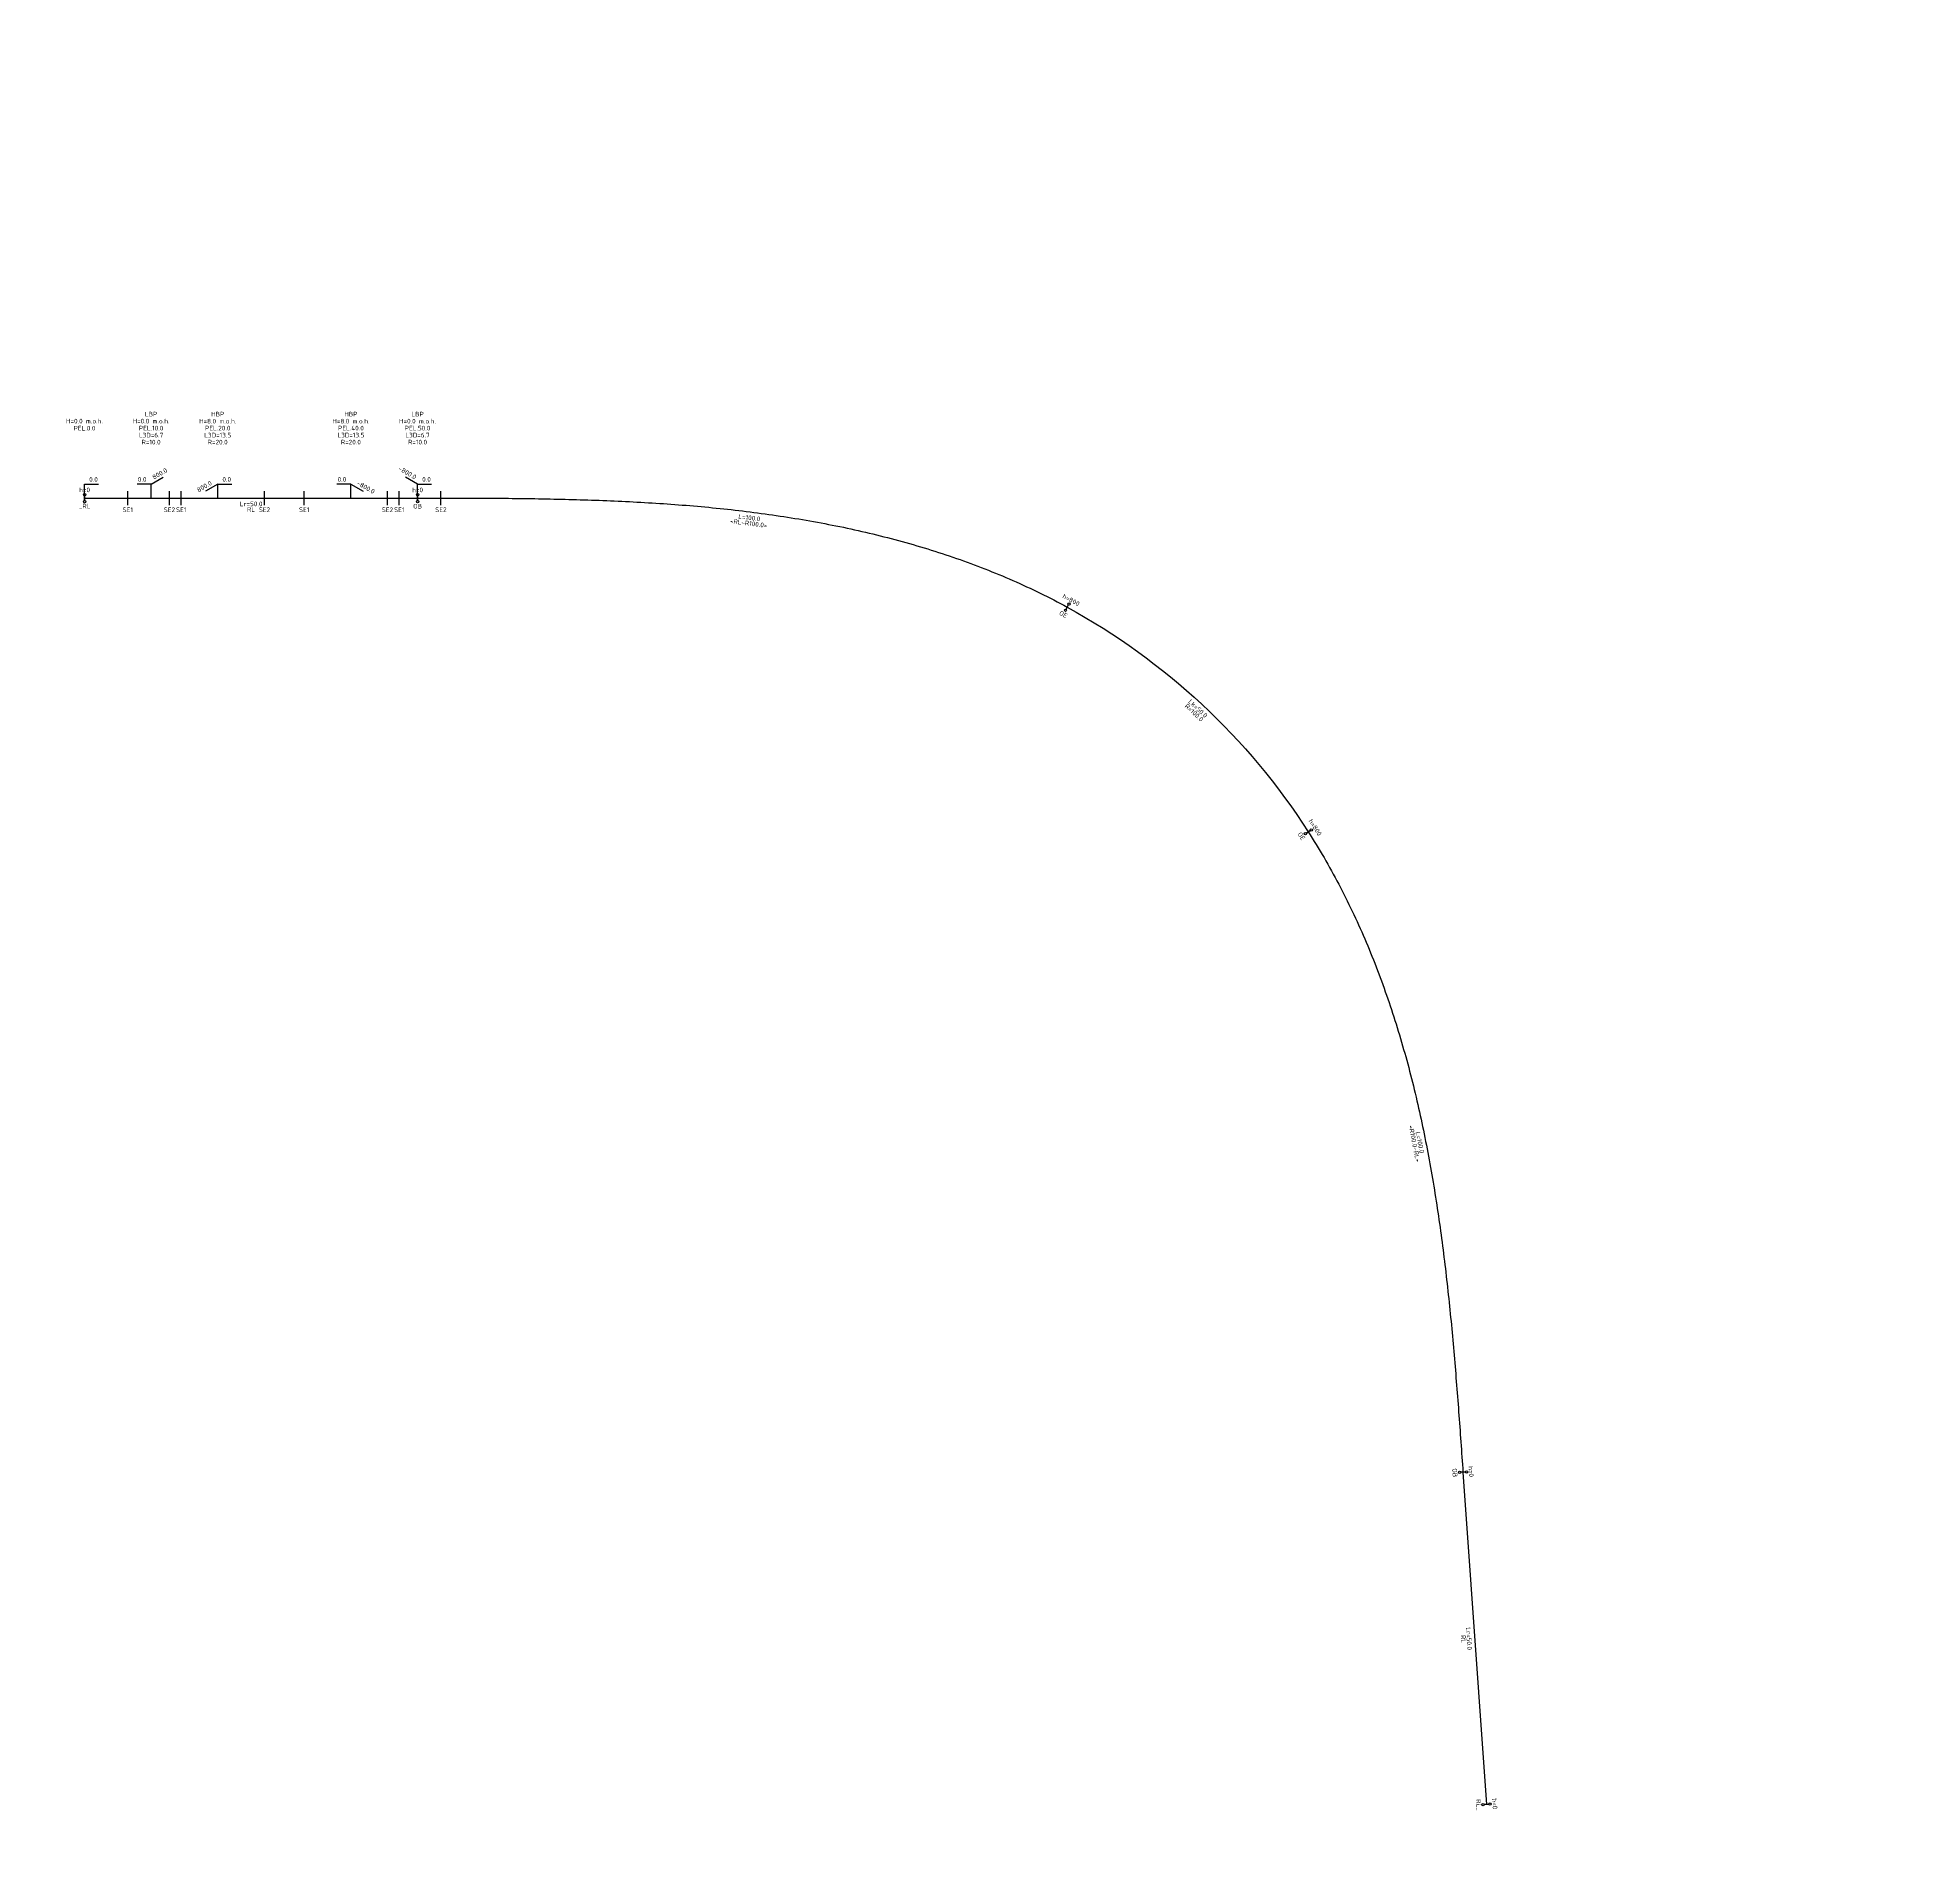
# Model space of a CAD drawing. Header units: metres. Extents: x -7 to 272, y -105 to 169.
import ezdxf

# ---------------------------------------------------------------- set-up
doc = ezdxf.new("R2010")
doc.units = ezdxf.units.M
for name, color, linetype in [('JBTFE#ANNOTATIONS_GEOMETRY', 2, 'Continuous'), ('JBTFE#ANNOTATIONS_VERTICALPROFILE', 2, 'Continuous'), ('JBTKO_SPO', 2, 'Continuous')]:
    doc.layers.add(name, color=color, linetype=linetype)
doc.styles.add('RC-STANDARD', font='iso3098.shx')

# ---------------------------------------------------------------- blocks, each defined once
blk = doc.blocks.new('*Z1', base_point=(289.01, 196.27))
at = {"color": 0}
for p, q in [((115.99, 192.41), (115.8, 193.08)), ((115.8, 193.08), (115.99, 192.41)), ((165.27, 194.15), (165.42, 194.84)), ((165.42, 194.84), (165.27, 194.15)), ((249.51, 142.68), (249.97, 143.21)), ((249.97, 143.21), (249.51, 142.68)), ((35.6, 135.11), (35.11, 135.6)), ((35.11, 135.6), (35.6, 135.11)), ((287.28, 109.92), (287.74, 110.45)), ((287.74, 110.45), (287.28, 109.92)), ((0.25, 99.75), (-0.25, 100.25)), ((-0.25, 100.25), (0.25, 99.75))]:
    blk.add_line(p, q, dxfattribs=at)
for centre in [(115.75, 193.25), (165.23, 193.98), (165.46, 195.01), (116.04, 192.24), (249.4, 142.55), (250.09, 143.34), (34.98, 135.73), (35.73, 134.98), (287.17, 109.79), (287.85, 110.58), (-0.37, 100.37), (0.37, 99.63)]:
    blk.add_circle(centre, 0.175, dxfattribs=at)
at = {"color": 0, "char_height": 0.7, "attachment_point": 5, "style": 'RC-STANDARD'}
for s, insert, rotation in [('Lk=50.0', (140.54, 195.85), 2.0282), ('h=800', (165.61, 195.69), 347.6996), ('h=800', (115.55, 193.92), 16.3521), ('R=100.0', (140.57, 195.01), 2.0282), ('OE', (165.08, 193.3), 347.6996), ('OE', (116.24, 191.57), 16.3567), ('<R100.0-RL>', (209.72, 172.66), 326.2189), ('L=100.0', (210.18, 173.36), 326.2189), ('<RL-R100.0>', (73.18, 167.83), 37.8375), ('L=100.0', (72.66, 168.49), 37.8375), ('h=0', (250.54, 143.87), 319.0563), ('OB', (248.94, 142.02), 319.0563), ('h=0', (34.49, 136.22), 44.9977), ('OB', (36.22, 134.49), 44.9977), ('Lr=50.0', (268.05, 125.9), 319.0563), ('RL', (267.5, 125.27), 319.0563), ('Lr=50.0', (18.3, 117.06), 45), ('RL', (18.89, 116.46), 45), ('RL_', (286.71, 109.26), 319.0563), ('h=0', (288.31, 111.11), 319.0563), ('h=0', (-0.87, 100.87), 45), ('_RL', (0.87, 99.13), 45)]:
    blk.add_mtext(s, dxfattribs=dict(at, insert=insert, rotation=rotation))
blk = doc.blocks.new('*Z2', base_point=(39.79, 145.31))
at = {"color": 0}
for p, q in [((33.87, 136.84), (35.36, 138.33)), ((38.58, 137.09), (37.09, 138.58)), ((33.87, 136.84), (31.84, 136.3)), ((34.16, 132.68), (32.68, 134.16)), ((35.36, 135.36), (33.87, 136.84)), ((32.9, 131.42), (31.42, 132.9)), ((26.8, 129.77), (25.31, 128.28)), ((26.8, 129.77), (28.83, 130.31)), ((28.28, 128.28), (26.8, 129.77)), ((24.07, 122.58), (22.58, 124.07)), ((19.85, 118.36), (18.36, 119.85)), ((12.66, 115.63), (12.11, 113.6)), ((12.66, 115.63), (14.14, 117.11)), ((14.14, 114.14), (12.66, 115.63)), ((5.59, 108.56), (6.13, 110.58)), ((9.75, 108.27), (8.27, 109.75)), ((11.01, 109.53), (9.53, 111.01)), ((5.59, 108.56), (4.1, 107.07)), ((7.07, 107.07), (5.59, 108.56)), ((5.33, 103.85), (3.85, 105.33)), ((-1.48, 101.48), (0, 102.97)), ((0, 100), (-1.48, 101.48))]:
    blk.add_line(p, q, dxfattribs=at)
at = {"color": 0, "char_height": 0.7, "style": 'RC-STANDARD'}
for s, insert, attachment_point, rotation in [('H=0.0 m.o.h.', (27.19, 143.52), 5, 44.9977), ('LBP', (26.45, 144.27), 5, 44.9977), ('PEL.50.0', (27.93, 142.78), 5, 44.9977), ('L3D=6.7', (28.67, 142.04), 5, 44.9977), ('R=10.0', (29.42, 141.3), 5, 44.9977), ('H=8.0 m.o.h.', (20.12, 136.45), 5, 45), ('HBP', (19.37, 137.19), 5, 45), ('PEL.40.0', (20.86, 135.71), 5, 45), ('-800.0', (33.01, 137.34), 6, 14.9977), ('0.0', (33.87, 137.83), 4, 44.9977), ('SE2', (39.07, 136.6), 5, 44.9625), ('L3D=13.5', (21.6, 134.97), 5, 45), ('R=20.0', (22.34, 134.22), 5, 45), ('-800.0', (27.29, 130.63), 4, 15), ('SE2', (33.4, 130.92), 5, 45), ('SE1', (34.66, 132.18), 5, 45), ('0.0', (25.81, 129.77), 6, 45), ('H=8.0 m.o.h.', (5.98, 122.31), 5, 45), ('HBP', (5.23, 123.05), 5, 45), ('PEL.20.0', (6.72, 121.57), 5, 45), ('L3D=13.5', (7.46, 120.82), 5, 45), ('R=20.0', (8.2, 120.08), 5, 45), ('SE1', (24.56, 122.09), 5, 45), ('0.0', (12.66, 116.62), 4, 45), ('SE2', (20.34, 117.87), 5, 45), ('H=0.0 m.o.h.', (-1.1, 115.24), 5, 45), ('LBP', (-1.84, 115.98), 5, 45), ('PEL.10.0', (-0.35, 114.5), 5, 45), ('L3D=6.7', (0.39, 113.75), 5, 45), ('800.0', (11.8, 115.13), 6, 75), ('R=10.0', (1.13, 113.01), 5, 45), ('H=0.0 m.o.h.', (-8.17, 108.17), 5, 45), ('800.0', (5.09, 109.41), 4, 75), ('SE1', (11.51, 109.03), 5, 45), ('PEL.0.0', (-7.42, 107.42), 5, 45), ('0.0', (4.6, 108.56), 6, 45), ('SE2', (10.25, 107.77), 5, 45), ('SE1', (5.83, 103.35), 5, 45), ('0.0', (-1.48, 102.47), 4, 45)]:
    blk.add_mtext(s, dxfattribs=dict(at, insert=insert, attachment_point=attachment_point, rotation=rotation))

msp = doc.modelspace()

# ---------------------------------------------------------------- linework, layer by layer
at = {"layer": 'JBTKO_SPO', "flags": 128}
msp.add_lwpolyline([(0, 100), (50, 100, -0.001033), (59.09, 99.99, -0.003099), (68.18, 99.9, -0.005165), (77.27, 99.66, -0.007231), (86.35, 99.2, -0.009297), (95.41, 98.44, -0.011363), (104.42, 97.3, -0.013429), (113.38, 95.72, -0.015495), (122.22, 93.62, -0.01756), (130.91, 90.94, -0.019626), (139.37, 87.63, -0.021691), (147.53, 83.63, -0.125655), (183.73, 49.9, -0.021691), (188.3, 42.04, -0.019626), (192.21, 33.84, -0.01756), (195.49, 25.36, -0.015495), (198.21, 16.69, -0.013429), (200.42, 7.87, -0.011363), (202.19, -1.04, -0.009297), (203.59, -10.03, -0.007231), (204.7, -19.05, -0.005165), (205.58, -28.1, -0.003099), (206.31, -37.16, -0.001033), (206.96, -46.23), (210.5, -96.1)], format="xyb", dxfattribs=at)

# ---------------------------------------------------------------- block references
at = {"layer": 'JBTFE#ANNOTATIONS_GEOMETRY', "rotation": 314.9999999999999}
msp.add_blockref('*Z1', (272.44, -36.29), dxfattribs=at)
at = {"layer": 'JBTFE#ANNOTATIONS_VERTICALPROFILE', "rotation": 314.9999999999999}
msp.add_blockref('*Z2', (60.17, 103.9), dxfattribs=at)

doc.saveas('drawing.dxf')
